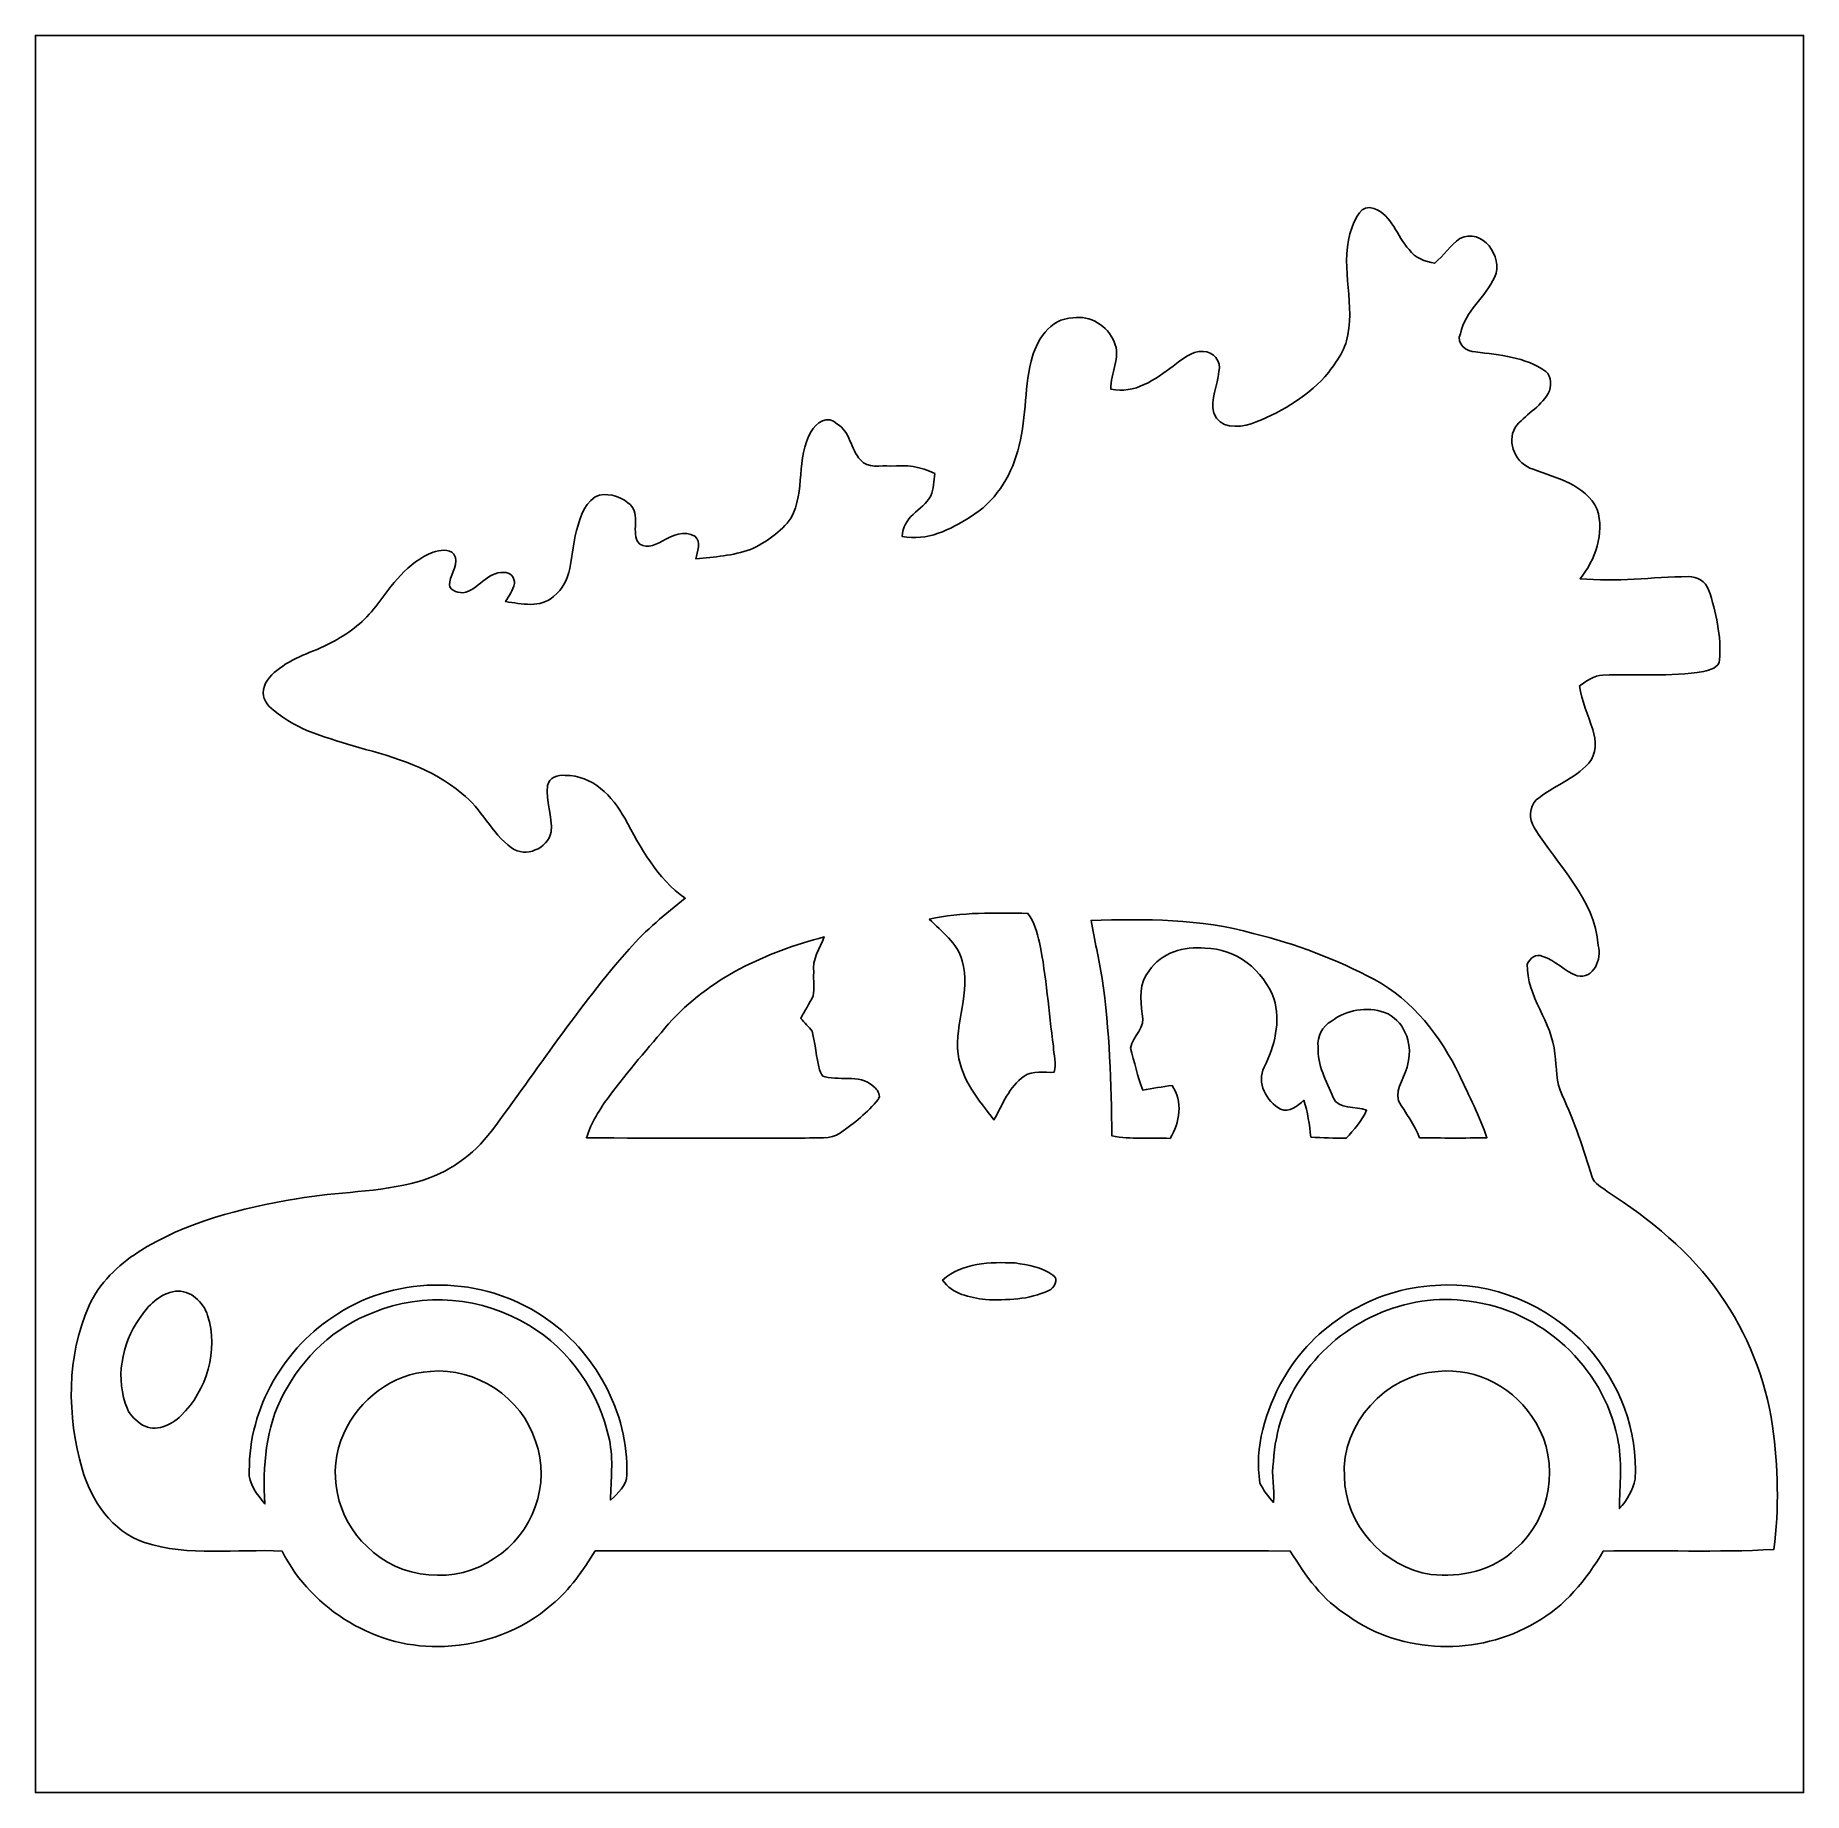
# Model space of a CAD drawing. Header units: centimetres. Extents: x -16.8 to 16.8, y -16.7 to 16.7.
import ezdxf

# ---------------------------------------------------------------- set-up
doc = ezdxf.new("R2010")
doc.units = ezdxf.units.CM
doc.header["$MEASUREMENT"] = 0
doc.layers.add('Layer 1', color=7, linetype='Continuous')

msp = doc.modelspace()

# ---------------------------------------------------------------- linework, layer by layer
at = {"layer": 'Layer 1', "color": 7}
for points, knots in [([(-16.77458, 16.66875), (-16.77458, 16.66875), (16.77458, 16.66875), (16.77458, 16.66875), (16.77458, 16.66875), (16.77458, 16.66875), (16.77458, -16.66875), (16.77458, -16.66875), (16.77458, -16.66875), (16.77458, -16.66875), (-16.77458, -16.66875), (-16.77458, -16.66875), (-16.77458, -16.66875), (-16.77458, -16.66875), (-16.77458, 16.66875), (-16.77458, 16.66875), (-16.77458, 16.66875), (-16.77458, 16.66875), (-16.77458, 16.66875), (-16.77458, 16.66875)], [0, 0, 0, 0, 0.16666667, 0.16666667, 0.16666667, 0.16666667, 0.33333333, 0.33333333, 0.33333333, 0.33333333, 0.5, 0.5, 0.5, 0.5, 0.66666667, 0.66666667, 0.66666667, 0.66666667, 1, 1, 1, 1]), ([(8.20702, 13.0302), (7.95726, 12.36945), (8.25853, 11.66248), (8.128, 10.98868), (8.128, 10.98868), (8.07861, 10.68141), (7.88141, 10.42811), (7.69267, 10.19246), (7.69267, 10.19246), (7.30956, 9.78429), (6.81426, 9.49431), (6.2932, 9.29922), (6.2932, 9.29922), (6.04414, 9.22514), (5.68819, 9.20468), (5.58412, 9.50242), (5.58412, 9.50242), (5.51815, 9.76348), (5.65997, 10.02912), (5.67761, 10.29053), (5.67761, 10.29053), (5.74393, 10.47962), (5.56895, 10.67894), (5.38162, 10.67259), (5.38162, 10.67259), (5.15303, 10.68881), (4.98299, 10.51631), (4.81154, 10.3946), (4.81154, 10.3946), (4.47569, 10.14095), (4.08093, 9.85873), (3.6322, 9.95468), (3.6322, 9.95468), (3.62056, 10.26054), (3.82446, 10.55441), (3.69394, 10.85744), (3.69394, 10.85744), (3.57011, 11.15377), (3.23533, 11.36826), (2.91077, 11.30688), (2.91077, 11.30688), (2.47721, 11.3097), (2.20521, 10.86309), (2.11561, 10.48632), (2.11561, 10.48632), (1.98614, 9.92576), (2.02636, 9.33838), (1.86302, 8.78381), (1.86302, 8.78381), (1.72649, 8.2804), (1.42028, 7.80697), (0.96732, 7.53569), (0.96732, 7.53569), (0.5902, 7.29086), (0.13582, 7.06896), (-0.32597, 7.16033), (-0.32597, 7.16033), (-0.3369, 7.53145), (0.0575, 7.65281), (0.21308, 7.93327), (0.21308, 7.93327), (0.27481, 8.06415), (0.26846, 8.21549), (0.29069, 8.35484), (0.29069, 8.35484), (0.03281, 8.49348), (-0.25964, 8.52135), (-0.54716, 8.49701), (-0.54716, 8.49701), (-0.7306, 8.51994), (-0.98954, 8.43774), (-1.11972, 8.61695), (-1.11972, 8.61695), (-1.31692, 8.81451), (-1.30457, 9.15917), (-1.56704, 9.29852), (-1.56704, 9.29852), (-1.73038, 9.47032), (-1.97591, 9.32145), (-2.0574, 9.15106), (-2.0574, 9.15106), (-2.34809, 8.65399), (-2.16359, 8.01758), (-2.43558, 7.51276), (-2.43558, 7.51276), (-2.62855, 7.24641), (-2.91112, 7.05238), (-3.2064, 6.91409), (-3.2064, 6.91409), (-3.53871, 6.79873), (-3.89431, 6.77228), (-4.24215, 6.73559), (-4.24215, 6.73559), (-4.2231, 6.87423), (-4.13173, 7.05802), (-4.26156, 7.16809), (-4.26156, 7.16809), (-4.4577, 7.28662), (-4.70606, 7.17762), (-4.88527, 7.07249), (-4.88527, 7.07249), (-5.01968, 6.99206), (-5.24157, 6.90986), (-5.35305, 7.06402), (-5.35305, 7.06402), (-5.46241, 7.29121), (-5.27614, 7.64187), (-5.53226, 7.80062), (-5.53226, 7.80062), (-5.70265, 7.93503), (-5.94536, 8.007), (-6.15244, 7.91633), (-6.15244, 7.91633), (-6.39057, 7.74594), (-6.46536, 7.44396), (-6.53098, 7.17374), (-6.53098, 7.17374), (-6.61988, 6.78145), (-6.58636, 6.29532), (-6.94161, 6.02544), (-6.94161, 6.02544), (-7.19772, 5.79896), (-7.54803, 5.88116), (-7.85283, 5.92808), (-7.85283, 5.92808), (-7.79039, 6.03744), (-7.71137, 6.14221), (-7.68279, 6.2671), (-7.68279, 6.2671), (-7.67256, 6.37469), (-7.76958, 6.49358), (-7.88388, 6.477), (-7.88388, 6.477), (-8.21126, 6.50487), (-8.36471, 6.14151), (-8.66422, 6.09494), (-8.66422, 6.09494), (-8.7757, 6.09141), (-8.96655, 6.1528), (-8.9094, 6.29849), (-8.9094, 6.29849), (-8.88824, 6.46994), (-8.71926, 6.65903), (-8.83497, 6.8266), (-8.83497, 6.8266), (-8.92916, 6.94267), (-9.10519, 6.89539), (-9.22937, 6.86611), (-9.22937, 6.86611), (-9.71021, 6.67138), (-10.01642, 6.23535), (-10.31734, 5.83671), (-10.31734, 5.83671), (-10.52054, 5.55554), (-10.80276, 5.34494), (-11.10333, 5.17807), (-11.10333, 5.17807), (-11.43776, 4.98299), (-11.83252, 4.90114), (-12.14085, 4.65984), (-12.14085, 4.65984), (-12.27808, 4.56106), (-12.41743, 4.43159), (-12.44529, 4.25591), (-12.44529, 4.25591), (-12.47704, 4.1021), (-12.38179, 3.95005), (-12.25338, 3.86997), (-12.25338, 3.86997), (-11.80112, 3.47028), (-11.19787, 3.33551), (-10.63907, 3.15736), (-10.63907, 3.15736), (-9.94763, 2.97533), (-9.2389, 2.7619), (-8.68468, 2.28671), (-8.68468, 2.28671), (-8.30404, 2.00448), (-8.12483, 1.53247), (-7.74171, 1.25483), (-7.74171, 1.25483), (-7.47536, 1.06292), (-7.05309, 1.2379), (-6.98888, 1.5561), (-6.98888, 1.5561), (-6.9596, 1.85349), (-7.09366, 2.14066), (-7.05873, 2.43805), (-7.05873, 2.43805), (-7.02804, 2.58304), (-6.858, 2.65571), (-6.72077, 2.62678), (-6.72077, 2.62678), (-6.20924, 2.64089), (-5.8233, 2.23061), (-5.59364, 1.81504), (-5.59364, 1.81504), (-5.29061, 1.25659), (-4.97805, 0.67169), (-4.44465, 0.2981), (-4.44465, 0.2981), (-4.81894, -0.00035), (-5.19254, -0.30268), (-5.50757, -0.66534), (-5.50757, -0.66534), (-6.46677, -1.74766), (-7.25664, -2.96404), (-8.122, -4.11939), (-8.122, -4.11939), (-8.46208, -4.57623), (-8.95209, -4.91984), (-9.50101, -5.0733), (-9.50101, -5.0733), (-10.25701, -5.29167), (-11.05076, -5.26203), (-11.82017, -5.40244), (-11.82017, -5.40244), (-12.86369, -5.57742), (-13.92167, -5.84094), (-14.82408, -6.41491), (-14.82408, -6.41491), (-15.20966, -6.66715), (-15.56138, -6.99841), (-15.75118, -7.42562), (-15.75118, -7.42562), (-16.18897, -8.39435), (-16.1731, -9.52006), (-15.88911, -10.52865), (-15.88911, -10.52865), (-15.71025, -11.12661), (-15.32502, -11.7154), (-14.7066, -11.92142), (-14.7066, -11.92142), (-13.86381, -12.19694), (-12.96317, -12.04207), (-12.09463, -12.08652), (-12.09463, -12.08652), (-11.52349, -13.21082), (-10.27889, -13.96294), (-9.01312, -13.89415), (-9.01312, -13.89415), (-8.26982, -13.86522), (-7.53569, -13.58865), (-6.97265, -13.10076), (-6.97265, -13.10076), (-6.63081, -12.82382), (-6.38775, -12.44953), (-6.15209, -12.0837), (-6.15209, -12.0837), (-1.75683, -12.08264), (2.63878, -12.08017), (7.03404, -12.08511), (7.03404, -12.08511), (7.32014, -12.55818), (7.65281, -13.02138), (8.13223, -13.3163), (8.13223, -13.3163), (9.15705, -14.04867), (10.60485, -14.08571), (11.68224, -13.44542), (11.68224, -13.44542), (12.24139, -13.1378), (12.65449, -12.6298), (12.97199, -12.08652), (12.97199, -12.08652), (14.05079, -12.065), (15.13134, -12.11509), (16.20943, -12.05512), (16.20943, -12.05512), (16.31209, -11.27795), (16.29198, -10.48879), (16.18227, -9.71374), (16.18227, -9.71374), (16.05492, -8.81697), (15.70672, -7.95479), (15.18708, -7.21395), (15.18708, -7.21395), (14.63075, -6.41209), (13.86064, -5.78767), (13.04607, -5.26309), (13.04607, -5.26309), (12.94694, -5.17772), (12.80089, -5.12374), (12.76068, -4.99039), (12.76068, -4.99039), (12.60087, -4.46264), (12.42589, -3.93806), (12.192, -3.43782), (12.192, -3.43782), (12.07311, -3.19405), (12.09463, -2.91324), (12.05371, -2.65218), (12.05371, -2.65218), (12.00926, -2.04541), (11.51043, -1.56916), (11.53089, -0.95003), (11.53089, -0.95003), (11.57852, -0.84067), (11.69529, -0.74507), (11.82687, -0.80363), (11.82687, -0.80363), (12.06571, -0.88583), (12.24209, -1.08585), (12.47669, -1.17228), (12.47669, -1.17228), (12.79525, -1.24178), (12.94977, -0.84984), (12.87745, -0.59831), (12.87745, -0.59831), (12.81677, 0.29422), (12.0971, 0.91969), (11.66248, 1.64359), (11.66248, 1.64359), (11.56582, 1.79881), (11.56194, 2.03271), (11.70093, 2.16288), (11.70093, 2.16288), (12.01138, 2.42499), (12.42307, 2.55376), (12.69647, 2.86209), (12.69647, 2.86209), (12.85205, 3.03389), (12.83829, 3.29036), (12.77549, 3.49991), (12.77549, 3.49991), (12.68201, 3.77261), (12.56877, 4.03966), (12.5222, 4.32611), (12.5222, 4.32611), (12.65237, 4.42348), (12.7949, 4.52226), (12.96317, 4.53143), (12.96317, 4.53143), (13.60029, 4.55013), (14.2427, 4.50356), (14.87593, 4.5974), (14.87593, 4.5974), (14.9927, 4.63515), (15.17156, 4.66937), (15.18109, 4.81965), (15.18109, 4.81965), (15.21142, 5.27297), (15.119, 5.72629), (14.97118, 6.15244), (14.97118, 6.15244), (14.91615, 6.3119), (14.75211, 6.40362), (14.58877, 6.40045), (14.58877, 6.40045), (13.90332, 6.39516), (13.21894, 6.29214), (12.53349, 6.36129), (12.53349, 6.36129), (12.82629, 6.71724), (12.99669, 7.22136), (12.85946, 7.67397), (12.85946, 7.67397), (12.63615, 8.15093), (12.08652, 8.27052), (11.6399, 8.43774), (11.6399, 8.43774), (11.32346, 8.53299), (11.1312, 8.93621), (11.30124, 9.23114), (11.30124, 9.23114), (11.48045, 9.47314), (11.77502, 9.60826), (11.92918, 9.87213), (11.92918, 9.87213), (11.99162, 10.00442), (12.00362, 10.19316), (11.8805, 10.29264), (11.8805, 10.29264), (11.49491, 10.57451), (11.00596, 10.60027), (10.55088, 10.66412), (10.55088, 10.66412), (10.38754, 10.65354), (10.16317, 10.82428), (10.26513, 11.00808), (10.26513, 11.00808), (10.34168, 11.43741), (10.74491, 11.70199), (10.91459, 12.08758), (10.91459, 12.08758), (11.08886, 12.46611), (10.674, 13.02632), (10.25313, 12.81818), (10.25313, 12.81818), (10.07322, 12.68518), (9.94022, 12.49609), (9.77653, 12.34405), (9.77653, 12.34405), (9.59309, 12.37897), (9.39871, 12.44177), (9.28829, 12.60404), (9.28829, 12.60404), (9.05581, 12.85593), (8.96691, 13.25527), (8.62224, 13.38509), (8.62224, 13.38509), (8.37247, 13.47223), (8.27405, 13.20306), (8.20702, 13.0302)], [0, 0, 0, 0, 0.00980392, 0.00980392, 0.00980392, 0.00980392, 0.01960784, 0.01960784, 0.01960784, 0.01960784, 0.02941176, 0.02941176, 0.02941176, 0.02941176, 0.03921569, 0.03921569, 0.03921569, 0.03921569, 0.04901961, 0.04901961, 0.04901961, 0.04901961, 0.05882353, 0.05882353, 0.05882353, 0.05882353, 0.06862745, 0.06862745, 0.06862745, 0.06862745, 0.07843137, 0.07843137, 0.07843137, 0.07843137, 0.08823529, 0.08823529, 0.08823529, 0.08823529, 0.09803922, 0.09803922, 0.09803922, 0.09803922, 0.10784314, 0.10784314, 0.10784314, 0.10784314, 0.11764706, 0.11764706, 0.11764706, 0.11764706, 0.12745098, 0.12745098, 0.12745098, 0.12745098, 0.1372549, 0.1372549, 0.1372549, 0.1372549, 0.14705882, 0.14705882, 0.14705882, 0.14705882, 0.15686275, 0.15686275, 0.15686275, 0.15686275, 0.16666667, 0.16666667, 0.16666667, 0.16666667, 0.17647059, 0.17647059, 0.17647059, 0.17647059, 0.18627451, 0.18627451, 0.18627451, 0.18627451, 0.19607843, 0.19607843, 0.19607843, 0.19607843, 0.20588235, 0.20588235, 0.20588235, 0.20588235, 0.21568627, 0.21568627, 0.21568627, 0.21568627, 0.2254902, 0.2254902, 0.2254902, 0.2254902, 0.23529412, 0.23529412, 0.23529412, 0.23529412, 0.24509804, 0.24509804, 0.24509804, 0.24509804, 0.25490196, 0.25490196, 0.25490196, 0.25490196, 0.26470588, 0.26470588, 0.26470588, 0.26470588, 0.2745098, 0.2745098, 0.2745098, 0.2745098, 0.28431373, 0.28431373, 0.28431373, 0.28431373, 0.29411765, 0.29411765, 0.29411765, 0.29411765, 0.30392157, 0.30392157, 0.30392157, 0.30392157, 0.31372549, 0.31372549, 0.31372549, 0.31372549, 0.32352941, 0.32352941, 0.32352941, 0.32352941, 0.33333333, 0.33333333, 0.33333333, 0.33333333, 0.34313725, 0.34313725, 0.34313725, 0.34313725, 0.35294118, 0.35294118, 0.35294118, 0.35294118, 0.3627451, 0.3627451, 0.3627451, 0.3627451, 0.37254902, 0.37254902, 0.37254902, 0.37254902, 0.38235294, 0.38235294, 0.38235294, 0.38235294, 0.39215686, 0.39215686, 0.39215686, 0.39215686, 0.40196078, 0.40196078, 0.40196078, 0.40196078, 0.41176471, 0.41176471, 0.41176471, 0.41176471, 0.42156863, 0.42156863, 0.42156863, 0.42156863, 0.43137255, 0.43137255, 0.43137255, 0.43137255, 0.44117647, 0.44117647, 0.44117647, 0.44117647, 0.45098039, 0.45098039, 0.45098039, 0.45098039, 0.46078431, 0.46078431, 0.46078431, 0.46078431, 0.47058824, 0.47058824, 0.47058824, 0.47058824, 0.48039216, 0.48039216, 0.48039216, 0.48039216, 0.49019608, 0.49019608, 0.49019608, 0.49019608, 0.5, 0.5, 0.5, 0.5, 0.50980392, 0.50980392, 0.50980392, 0.50980392, 0.51960784, 0.51960784, 0.51960784, 0.51960784, 0.52941176, 0.52941176, 0.52941176, 0.52941176, 0.53921569, 0.53921569, 0.53921569, 0.53921569, 0.54901961, 0.54901961, 0.54901961, 0.54901961, 0.55882353, 0.55882353, 0.55882353, 0.55882353, 0.56862745, 0.56862745, 0.56862745, 0.56862745, 0.57843137, 0.57843137, 0.57843137, 0.57843137, 0.58823529, 0.58823529, 0.58823529, 0.58823529, 0.59803922, 0.59803922, 0.59803922, 0.59803922, 0.60784314, 0.60784314, 0.60784314, 0.60784314, 0.61764706, 0.61764706, 0.61764706, 0.61764706, 0.62745098, 0.62745098, 0.62745098, 0.62745098, 0.6372549, 0.6372549, 0.6372549, 0.6372549, 0.64705882, 0.64705882, 0.64705882, 0.64705882, 0.65686275, 0.65686275, 0.65686275, 0.65686275, 0.66666667, 0.66666667, 0.66666667, 0.66666667, 0.67647059, 0.67647059, 0.67647059, 0.67647059, 0.68627451, 0.68627451, 0.68627451, 0.68627451, 0.69607843, 0.69607843, 0.69607843, 0.69607843, 0.70588235, 0.70588235, 0.70588235, 0.70588235, 0.71568627, 0.71568627, 0.71568627, 0.71568627, 0.7254902, 0.7254902, 0.7254902, 0.7254902, 0.73529412, 0.73529412, 0.73529412, 0.73529412, 0.74509804, 0.74509804, 0.74509804, 0.74509804, 0.75490196, 0.75490196, 0.75490196, 0.75490196, 0.76470588, 0.76470588, 0.76470588, 0.76470588, 0.7745098, 0.7745098, 0.7745098, 0.7745098, 0.78431373, 0.78431373, 0.78431373, 0.78431373, 0.79411765, 0.79411765, 0.79411765, 0.79411765, 0.80392157, 0.80392157, 0.80392157, 0.80392157, 0.81372549, 0.81372549, 0.81372549, 0.81372549, 0.82352941, 0.82352941, 0.82352941, 0.82352941, 0.83333333, 0.83333333, 0.83333333, 0.83333333, 0.84313725, 0.84313725, 0.84313725, 0.84313725, 0.85294118, 0.85294118, 0.85294118, 0.85294118, 0.8627451, 0.8627451, 0.8627451, 0.8627451, 0.87254902, 0.87254902, 0.87254902, 0.87254902, 0.88235294, 0.88235294, 0.88235294, 0.88235294, 0.89215686, 0.89215686, 0.89215686, 0.89215686, 0.90196078, 0.90196078, 0.90196078, 0.90196078, 0.91176471, 0.91176471, 0.91176471, 0.91176471, 0.92156863, 0.92156863, 0.92156863, 0.92156863, 0.93137255, 0.93137255, 0.93137255, 0.93137255, 0.94117647, 0.94117647, 0.94117647, 0.94117647, 0.95098039, 0.95098039, 0.95098039, 0.95098039, 0.96078431, 0.96078431, 0.96078431, 0.96078431, 0.97058824, 0.97058824, 0.97058824, 0.97058824, 0.98039216, 0.98039216, 0.98039216, 0.98039216, 1, 1, 1, 1]), ([(0.18627, -0.09913), (0.79798, 0.03845), (1.43545, 0.02364), (2.05846, 0.01058), (2.05846, 0.01058), (2.18017, -0.14958), (2.22885, -0.35137), (2.27683, -0.54328), (2.27683, -0.54328), (2.41124, -1.19098), (2.45004, -1.85314), (2.54176, -2.50719), (2.54176, -2.50719), (2.54106, -2.66841), (2.60914, -2.84092), (2.55623, -3.00002), (2.55623, -3.00002), (2.36502, -3.01907), (2.153, -2.95769), (1.98543, -3.07834), (1.98543, -3.07834), (1.70356, -3.27554), (1.57198, -3.61562), (1.41323, -3.90772), (1.41323, -3.90772), (1.12642, -3.53272), (0.79551, -3.14466), (0.73343, -2.65924), (0.73343, -2.65924), (0.65899, -2.06375), (0.98143, -1.47708), (0.80998, -0.88583), (0.80998, -0.88583), (0.71402, -0.54575), (0.42474, -0.33549), (0.18627, -0.09913)], [0, 0, 0, 0, 0.1, 0.1, 0.1, 0.1, 0.2, 0.2, 0.2, 0.2, 0.3, 0.3, 0.3, 0.3, 0.4, 0.4, 0.4, 0.4, 0.5, 0.5, 0.5, 0.5, 0.6, 0.6, 0.6, 0.6, 0.7, 0.7, 0.7, 0.7, 0.8, 0.8, 0.8, 0.8, 1, 1, 1, 1]), ([(3.25508, -0.12277), (4.28307, -0.09172), (5.33506, -0.08361), (6.33236, -0.37148), (6.33236, -0.37148), (7.13246, -0.56233), (7.90681, -0.85901), (8.63318, -1.2446), (8.63318, -1.2446), (9.36202, -1.63724), (9.88907, -2.32234), (10.24572, -3.05682), (10.24572, -3.05682), (10.42, -3.45228), (10.63166, -3.83328), (10.76501, -4.24603), (10.76501, -4.24603), (10.33921, -4.25168), (9.91341, -4.25168), (9.48796, -4.24568), (9.48796, -4.24568), (9.38989, -3.99168), (9.22055, -3.77684), (9.08756, -3.54295), (9.08756, -3.54295), (9.01665, -3.28154), (9.24983, -3.06634), (9.26888, -2.81023), (9.26888, -2.81023), (9.36484, -2.44687), (9.18422, -2.00448), (8.82332, -1.86619), (8.82332, -1.86619), (8.48431, -1.75154), (8.09942, -1.81645), (7.8165, -2.03306), (7.8165, -2.03306), (7.6454, -2.12584), (7.53674, -2.32657), (7.56461, -2.52166), (7.56461, -2.52166), (7.5438, -2.86314), (7.71807, -3.17324), (7.84684, -3.47839), (7.84684, -3.47839), (7.94949, -3.72181), (8.27264, -3.64067), (8.4836, -3.72322), (8.4836, -3.72322), (8.4007, -3.92994), (8.23877, -4.08869), (8.09625, -4.25521), (8.09625, -4.25521), (7.87188, -4.25027), (7.64857, -4.25133), (7.42562, -4.23228), (7.42562, -4.23228), (7.39422, -3.99662), (7.372, -3.75849), (7.29051, -3.53377), (7.29051, -3.53377), (7.17197, -3.63749), (7.02028, -3.77613), (6.84953, -3.69993), (6.84953, -3.69993), (6.57895, -3.56094), (6.39163, -3.19581), (6.53979, -2.90759), (6.53979, -2.90759), (6.73523, -2.5086), (6.85976, -2.04153), (6.72465, -1.60373), (6.72465, -1.60373), (6.52427, -1.06927), (6.00181, -0.64558), (5.4162, -0.64911), (5.4162, -0.64911), (5.0232, -0.59866), (4.58541, -0.73872), (4.35681, -1.07597), (4.35681, -1.07597), (4.16348, -1.29963), (4.19171, -1.62243), (4.22204, -1.89512), (4.22204, -1.89512), (4.31059, -2.15089), (4.03966, -2.31387), (4.00614, -2.54247), (4.00614, -2.54247), (4.07353, -2.80988), (4.13667, -3.08116), (4.23721, -3.33904), (4.23721, -3.33904), (4.42136, -3.308), (4.60551, -3.27872), (4.79072, -3.25296), (4.79072, -3.25296), (5.00733, -3.55177), (4.93571, -3.96028), (4.75403, -4.25803), (4.75403, -4.25803), (4.38644, -4.2418), (4.01285, -4.28131), (3.65019, -4.21005), (3.65019, -4.21005), (3.63855, -3.21204), (3.60892, -2.21121), (3.46569, -1.22202), (3.46569, -1.22202), (3.40501, -0.85372), (3.31858, -0.49036), (3.25508, -0.12277)], [0, 0, 0, 0, 0.03448276, 0.03448276, 0.03448276, 0.03448276, 0.06896552, 0.06896552, 0.06896552, 0.06896552, 0.10344828, 0.10344828, 0.10344828, 0.10344828, 0.13793103, 0.13793103, 0.13793103, 0.13793103, 0.17241379, 0.17241379, 0.17241379, 0.17241379, 0.20689655, 0.20689655, 0.20689655, 0.20689655, 0.24137931, 0.24137931, 0.24137931, 0.24137931, 0.27586207, 0.27586207, 0.27586207, 0.27586207, 0.31034483, 0.31034483, 0.31034483, 0.31034483, 0.34482759, 0.34482759, 0.34482759, 0.34482759, 0.37931034, 0.37931034, 0.37931034, 0.37931034, 0.4137931, 0.4137931, 0.4137931, 0.4137931, 0.44827586, 0.44827586, 0.44827586, 0.44827586, 0.48275862, 0.48275862, 0.48275862, 0.48275862, 0.51724138, 0.51724138, 0.51724138, 0.51724138, 0.55172414, 0.55172414, 0.55172414, 0.55172414, 0.5862069, 0.5862069, 0.5862069, 0.5862069, 0.62068966, 0.62068966, 0.62068966, 0.62068966, 0.65517241, 0.65517241, 0.65517241, 0.65517241, 0.68965517, 0.68965517, 0.68965517, 0.68965517, 0.72413793, 0.72413793, 0.72413793, 0.72413793, 0.75862069, 0.75862069, 0.75862069, 0.75862069, 0.79310345, 0.79310345, 0.79310345, 0.79310345, 0.82758621, 0.82758621, 0.82758621, 0.82758621, 0.86206897, 0.86206897, 0.86206897, 0.86206897, 0.89655172, 0.89655172, 0.89655172, 0.89655172, 0.93103448, 0.93103448, 0.93103448, 0.93103448, 1, 1, 1, 1]), ([(-4.76074, -2.08351), (-3.99133, -1.21955), (-2.90971, -0.71967), (-1.80658, -0.43533), (-1.80658, -0.43533), (-1.89865, -0.65158), (-2.03941, -0.86254), (-2.00625, -1.11019), (-2.00625, -1.11019), (-2.01965, -1.25695), (-1.98543, -1.40935), (-2.01859, -1.55434), (-2.01859, -1.55434), (-2.08633, -1.70109), (-2.17946, -1.83586), (-2.25284, -1.98014), (-2.25284, -1.98014), (-2.17981, -2.06058), (-2.10714, -2.1396), (-2.03729, -2.22391), (-2.03729, -2.22391), (-1.97414, -2.46486), (-1.96039, -2.71674), (-1.89689, -2.95769), (-1.89689, -2.95769), (-1.87466, -3.00884), (-1.85984, -3.08575), (-1.79176, -3.09069), (-1.79176, -3.09069), (-1.47638, -3.16653), (-1.08056, -3.02966), (-0.83644, -3.30518), (-0.83644, -3.30518), (-0.78775, -3.35809), (-0.72708, -3.45158), (-0.78564, -3.51755), (-0.78564, -3.51755), (-0.98249, -3.76908), (-1.23931, -3.96452), (-1.49754, -4.14902), (-1.49754, -4.14902), (-1.68804, -4.29295), (-1.94839, -4.23086), (-2.16923, -4.25415), (-2.16923, -4.25415), (-3.55247, -4.24709), (-4.93607, -4.25662), (-6.31931, -4.24639), (-6.31931, -4.24639), (-6.23288, -3.95781), (-6.0639, -3.70276), (-5.88963, -3.4604), (-5.88963, -3.4604), (-5.53896, -2.98062), (-5.13962, -2.54035), (-4.76074, -2.08351)], [0, 0, 0, 0, 0.06666667, 0.06666667, 0.06666667, 0.06666667, 0.13333333, 0.13333333, 0.13333333, 0.13333333, 0.2, 0.2, 0.2, 0.2, 0.26666667, 0.26666667, 0.26666667, 0.26666667, 0.33333333, 0.33333333, 0.33333333, 0.33333333, 0.4, 0.4, 0.4, 0.4, 0.46666667, 0.46666667, 0.46666667, 0.46666667, 0.53333333, 0.53333333, 0.53333333, 0.53333333, 0.6, 0.6, 0.6, 0.6, 0.66666667, 0.66666667, 0.66666667, 0.66666667, 0.73333333, 0.73333333, 0.73333333, 0.73333333, 0.8, 0.8, 0.8, 0.8, 0.86666667, 0.86666667, 0.86666667, 0.86666667, 1, 1, 1, 1]), ([(0.43921, -6.94478), (0.81139, -6.61353), (1.34267, -6.59977), (1.81257, -6.62023), (1.81257, -6.62023), (2.05987, -6.65833), (2.32622, -6.69854), (2.53224, -6.85236), (2.53224, -6.85236), (2.6543, -6.92679), (2.55517, -7.10283), (2.4511, -7.14269), (2.4511, -7.14269), (2.08209, -7.32155), (1.65453, -7.32578), (1.25342, -7.31485), (1.25342, -7.31485), (0.95956, -7.27146), (0.61419, -7.21713), (0.43921, -6.94478)], [0, 0, 0, 0, 0.16666667, 0.16666667, 0.16666667, 0.16666667, 0.33333333, 0.33333333, 0.33333333, 0.33333333, 0.5, 0.5, 0.5, 0.5, 0.66666667, 0.66666667, 0.66666667, 0.66666667, 1, 1, 1, 1]), ([(-11.03806, -7.58719), (-9.88201, -6.83366), (-8.28181, -6.86329), (-7.14199, -7.63588), (-7.14199, -7.63588), (-6.15562, -8.28428), (-5.5185, -9.45409), (-5.55131, -10.63801), (-5.55131, -10.63801), (-5.54955, -10.84474), (-5.72594, -10.98585), (-5.8607, -11.11814), (-5.8607, -11.11814), (-5.85717, -10.73785), (-5.80284, -10.35226), (-5.88398, -9.97691), (-5.88398, -9.97691), (-6.06778, -9.08438), (-6.62764, -8.26805), (-7.41363, -7.80062), (-7.41363, -7.80062), (-8.28569, -7.26757), (-9.41423, -7.16492), (-10.36144, -7.55967), (-10.36144, -7.55967), (-11.09627, -7.83449), (-11.70517, -8.41199), (-12.06359, -9.10484), (-12.06359, -9.10484), (-12.40861, -9.73949), (-12.46364, -10.48279), (-12.4206, -11.19117), (-12.4206, -11.19117), (-12.56524, -11.00949), (-12.73881, -10.81546), (-12.71552, -10.56499), (-12.71552, -10.56499), (-12.72822, -9.37189), (-12.04983, -8.20773), (-11.03806, -7.58719)], [0, 0, 0, 0, 0.09090909, 0.09090909, 0.09090909, 0.09090909, 0.18181818, 0.18181818, 0.18181818, 0.18181818, 0.27272727, 0.27272727, 0.27272727, 0.27272727, 0.36363636, 0.36363636, 0.36363636, 0.36363636, 0.45454545, 0.45454545, 0.45454545, 0.45454545, 0.54545455, 0.54545455, 0.54545455, 0.54545455, 0.63636364, 0.63636364, 0.63636364, 0.63636364, 0.72727273, 0.72727273, 0.72727273, 0.72727273, 0.81818182, 0.81818182, 0.81818182, 0.81818182, 1, 1, 1, 1]), ([(6.89328, -8.83567), (7.47254, -7.80062), (8.60566, -7.10212), (9.79029, -7.04603), (9.79029, -7.04603), (10.86414, -6.95995), (11.94717, -7.42562), (12.67319, -8.2109), (12.67319, -8.2109), (13.27856, -8.89), (13.63909, -9.80405), (13.57701, -10.71915), (13.57701, -10.71915), (13.53009, -10.928), (13.4239, -11.12308), (13.2782, -11.28007), (13.2782, -11.28007), (13.28102, -10.83063), (13.34276, -10.37449), (13.24116, -9.9314), (13.24116, -9.9314), (12.9727, -8.59155), (11.78807, -7.50182), (10.42987, -7.3466), (10.42987, -7.3466), (9.22831, -7.16562), (7.97631, -7.74347), (7.29051, -8.73548), (7.29051, -8.73548), (6.94231, -9.21597), (6.74899, -9.7984), (6.71512, -10.38966), (6.71512, -10.38966), (6.66856, -10.64683), (6.75005, -10.90507), (6.71371, -11.16259), (6.71371, -11.16259), (6.61599, -11.04971), (6.52427, -10.92941), (6.45795, -10.79535), (6.45795, -10.79535), (6.34929, -10.11202), (6.56449, -9.42763), (6.89328, -8.83567)], [0, 0, 0, 0, 0.08333333, 0.08333333, 0.08333333, 0.08333333, 0.16666667, 0.16666667, 0.16666667, 0.16666667, 0.25, 0.25, 0.25, 0.25, 0.33333333, 0.33333333, 0.33333333, 0.33333333, 0.41666667, 0.41666667, 0.41666667, 0.41666667, 0.5, 0.5, 0.5, 0.5, 0.58333333, 0.58333333, 0.58333333, 0.58333333, 0.66666667, 0.66666667, 0.66666667, 0.66666667, 0.75, 0.75, 0.75, 0.75, 0.83333333, 0.83333333, 0.83333333, 0.83333333, 1, 1, 1, 1]), ([(-14.1157, -7.15786), (-13.8363, -7.12823), (-13.58547, -7.35753), (-13.50645, -7.61436), (-13.50645, -7.61436), (-13.2969, -8.27652), (-13.51915, -9.03887), (-14.01233, -9.51794), (-14.01233, -9.51794), (-14.19366, -9.69892), (-14.49917, -9.83439), (-14.73976, -9.69469), (-14.73976, -9.69469), (-14.85724, -9.61707), (-14.97224, -9.51971), (-15.02798, -9.38742), (-15.02798, -9.38742), (-15.26611, -8.82756), (-15.13911, -8.16292), (-14.80009, -7.67256), (-14.80009, -7.67256), (-14.64239, -7.43162), (-14.4145, -7.19772), (-14.1157, -7.15786)], [0, 0, 0, 0, 0.14285714, 0.14285714, 0.14285714, 0.14285714, 0.28571429, 0.28571429, 0.28571429, 0.28571429, 0.42857143, 0.42857143, 0.42857143, 0.42857143, 0.57142857, 0.57142857, 0.57142857, 0.57142857, 0.71428571, 0.71428571, 0.71428571, 0.71428571, 1, 1, 1, 1]), ([(-9.27982, -8.67692), (-8.42222, -8.5979), (-7.53886, -9.17222), (-7.28663, -10.00231), (-7.28663, -10.00231), (-6.979, -10.80523), (-7.34448, -11.77078), (-8.06238, -12.22269), (-8.06238, -12.22269), (-8.78558, -12.72822), (-9.86578, -12.63086), (-10.48244, -11.99903), (-10.48244, -11.99903), (-11.05747, -11.47198), (-11.2582, -10.56464), (-10.92376, -9.85308), (-10.92376, -9.85308), (-10.63484, -9.20785), (-9.99666, -8.71679), (-9.27982, -8.67692)], [0, 0, 0, 0, 0.16666667, 0.16666667, 0.16666667, 0.16666667, 0.33333333, 0.33333333, 0.33333333, 0.33333333, 0.5, 0.5, 0.5, 0.5, 0.66666667, 0.66666667, 0.66666667, 0.66666667, 1, 1, 1, 1]), ([(9.84109, -8.67904), (10.58369, -8.59649), (11.32628, -9.00712), (11.69247, -9.64918), (11.69247, -9.64918), (12.15637, -10.40412), (11.98421, -11.4741), (11.30617, -12.0463), (11.30617, -12.0463), (10.88954, -12.45411), (10.26795, -12.59417), (9.70104, -12.5289), (9.70104, -12.5289), (8.80851, -12.39908), (8.07332, -11.57781), (8.06168, -10.67223), (8.06168, -10.67223), (7.99712, -9.67564), (8.84555, -8.73231), (9.84109, -8.67904)], [0, 0, 0, 0, 0.16666667, 0.16666667, 0.16666667, 0.16666667, 0.33333333, 0.33333333, 0.33333333, 0.33333333, 0.5, 0.5, 0.5, 0.5, 0.66666667, 0.66666667, 0.66666667, 0.66666667, 1, 1, 1, 1])]:
    msp.add_open_spline(points, degree=3, knots=knots, dxfattribs=at)
at = {"layer": 'Layer 1'}
for points, knots in [([(8.20702, 13.0302), (8.27405, 13.20306), (8.37247, 13.47223), (8.62224, 13.38509), (8.62224, 13.38509), (8.96691, 13.25527), (9.05581, 12.85593), (9.28829, 12.60404), (9.28829, 12.60404), (9.39871, 12.44177), (9.59309, 12.37897), (9.77653, 12.34405), (9.77653, 12.34405), (9.94022, 12.49609), (10.07322, 12.68518), (10.25313, 12.81818), (10.25313, 12.81818), (10.674, 13.02632), (11.08886, 12.46611), (10.91459, 12.08758), (10.91459, 12.08758), (10.74491, 11.70199), (10.34168, 11.43741), (10.26513, 11.00808), (10.26513, 11.00808), (10.16317, 10.82428), (10.38754, 10.65354), (10.55088, 10.66412), (10.55088, 10.66412), (11.00596, 10.60027), (11.49491, 10.57451), (11.8805, 10.29264), (11.8805, 10.29264), (12.00362, 10.19316), (11.99162, 10.00442), (11.92918, 9.87213), (11.92918, 9.87213), (11.77502, 9.60826), (11.48045, 9.47314), (11.30124, 9.23114), (11.30124, 9.23114), (11.1312, 8.93621), (11.32346, 8.53299), (11.6399, 8.43774), (11.6399, 8.43774), (12.08652, 8.27052), (12.63615, 8.15093), (12.85946, 7.67397), (12.85946, 7.67397), (12.99669, 7.22136), (12.82629, 6.71724), (12.53349, 6.36129), (12.53349, 6.36129), (13.21894, 6.29214), (13.90332, 6.39516), (14.58877, 6.40045), (14.58877, 6.40045), (14.75211, 6.40362), (14.91615, 6.3119), (14.97118, 6.15244), (14.97118, 6.15244), (15.119, 5.72629), (15.21142, 5.27297), (15.18109, 4.81965), (15.18109, 4.81965), (15.17156, 4.66937), (14.9927, 4.63515), (14.87593, 4.5974), (14.87593, 4.5974), (14.2427, 4.50356), (13.60029, 4.55013), (12.96317, 4.53143), (12.96317, 4.53143), (12.7949, 4.52226), (12.65237, 4.42348), (12.5222, 4.32611), (12.5222, 4.32611), (12.56877, 4.03966), (12.68201, 3.77261), (12.77549, 3.49991), (12.77549, 3.49991), (12.83829, 3.29036), (12.85205, 3.03389), (12.69647, 2.86209), (12.69647, 2.86209), (12.42307, 2.55376), (12.01138, 2.42499), (11.70093, 2.16288), (11.70093, 2.16288), (11.56194, 2.03271), (11.56582, 1.79881), (11.66248, 1.64359), (11.66248, 1.64359), (12.0971, 0.91969), (12.81677, 0.29422), (12.87745, -0.59831), (12.87745, -0.59831), (12.94977, -0.84984), (12.79525, -1.24178), (12.47669, -1.17228), (12.47669, -1.17228), (12.24209, -1.08585), (12.06571, -0.88583), (11.82687, -0.80363), (11.82687, -0.80363), (11.69529, -0.74507), (11.57852, -0.84067), (11.53089, -0.95003), (11.53089, -0.95003), (11.51043, -1.56916), (12.00926, -2.04541), (12.05371, -2.65218), (12.05371, -2.65218), (12.09463, -2.91324), (12.07311, -3.19405), (12.192, -3.43782), (12.192, -3.43782), (12.42589, -3.93806), (12.60087, -4.46264), (12.76068, -4.99039), (12.76068, -4.99039), (12.80089, -5.12374), (12.94694, -5.17772), (13.04607, -5.26309), (13.04607, -5.26309), (13.86064, -5.78767), (14.63075, -6.41209), (15.18708, -7.21395), (15.18708, -7.21395), (15.70672, -7.95479), (16.05492, -8.81697), (16.18227, -9.71374), (16.18227, -9.71374), (16.29198, -10.48879), (16.31209, -11.27795), (16.20943, -12.05512), (16.20943, -12.05512), (15.13134, -12.11509), (14.05079, -12.065), (12.97199, -12.08652), (12.97199, -12.08652), (12.65449, -12.6298), (12.24139, -13.1378), (11.68224, -13.44542), (11.68224, -13.44542), (10.60485, -14.08571), (9.15705, -14.04867), (8.13223, -13.3163), (8.13223, -13.3163), (7.65281, -13.02138), (7.32014, -12.55818), (7.03404, -12.08511), (7.03404, -12.08511), (2.63878, -12.08017), (-1.75683, -12.08264), (-6.15209, -12.0837), (-6.15209, -12.0837), (-6.38775, -12.44953), (-6.63081, -12.82382), (-6.97265, -13.10076), (-6.97265, -13.10076), (-7.53569, -13.58865), (-8.26982, -13.86522), (-9.01312, -13.89415), (-9.01312, -13.89415), (-10.27889, -13.96294), (-11.52349, -13.21082), (-12.09463, -12.08652), (-12.09463, -12.08652), (-12.96317, -12.04207), (-13.86381, -12.19694), (-14.7066, -11.92142), (-14.7066, -11.92142), (-15.32502, -11.7154), (-15.71025, -11.12661), (-15.88911, -10.52865), (-15.88911, -10.52865), (-16.1731, -9.52006), (-16.18897, -8.39435), (-15.75118, -7.42562), (-15.75118, -7.42562), (-15.56138, -6.99841), (-15.20966, -6.66715), (-14.82408, -6.41491), (-14.82408, -6.41491), (-13.92167, -5.84094), (-12.86369, -5.57742), (-11.82017, -5.40244), (-11.82017, -5.40244), (-11.05076, -5.26203), (-10.25701, -5.29167), (-9.50101, -5.0733), (-9.50101, -5.0733), (-8.95209, -4.91984), (-8.46208, -4.57623), (-8.122, -4.11939), (-8.122, -4.11939), (-7.25664, -2.96404), (-6.46677, -1.74766), (-5.50757, -0.66534), (-5.50757, -0.66534), (-5.19254, -0.30268), (-4.81894, -0.00035), (-4.44465, 0.2981), (-4.44465, 0.2981), (-4.97805, 0.67169), (-5.29061, 1.25659), (-5.59364, 1.81504), (-5.59364, 1.81504), (-5.8233, 2.23061), (-6.20924, 2.64089), (-6.72077, 2.62678), (-6.72077, 2.62678), (-6.858, 2.65571), (-7.02804, 2.58304), (-7.05873, 2.43805), (-7.05873, 2.43805), (-7.09366, 2.14066), (-6.9596, 1.85349), (-6.98888, 1.5561), (-6.98888, 1.5561), (-7.05309, 1.2379), (-7.47536, 1.06292), (-7.74171, 1.25483), (-7.74171, 1.25483), (-8.12483, 1.53247), (-8.30404, 2.00448), (-8.68468, 2.28671), (-8.68468, 2.28671), (-9.2389, 2.7619), (-9.94763, 2.97533), (-10.63907, 3.15736), (-10.63907, 3.15736), (-11.19787, 3.33551), (-11.80112, 3.47028), (-12.25338, 3.86997), (-12.25338, 3.86997), (-12.38179, 3.95005), (-12.47704, 4.1021), (-12.44529, 4.25591), (-12.44529, 4.25591), (-12.41743, 4.43159), (-12.27808, 4.56106), (-12.14085, 4.65984), (-12.14085, 4.65984), (-11.83252, 4.90114), (-11.43776, 4.98299), (-11.10333, 5.17807), (-11.10333, 5.17807), (-10.80276, 5.34494), (-10.52054, 5.55554), (-10.31734, 5.83671), (-10.31734, 5.83671), (-10.01642, 6.23535), (-9.71021, 6.67138), (-9.22937, 6.86611), (-9.22937, 6.86611), (-9.10519, 6.89539), (-8.92916, 6.94267), (-8.83497, 6.8266), (-8.83497, 6.8266), (-8.71926, 6.65903), (-8.88824, 6.46994), (-8.9094, 6.29849), (-8.9094, 6.29849), (-8.96655, 6.1528), (-8.7757, 6.09141), (-8.66422, 6.09494), (-8.66422, 6.09494), (-8.36471, 6.14151), (-8.21126, 6.50487), (-7.88388, 6.477), (-7.88388, 6.477), (-7.76958, 6.49358), (-7.67256, 6.37469), (-7.68279, 6.2671), (-7.68279, 6.2671), (-7.71137, 6.14221), (-7.79039, 6.03744), (-7.85283, 5.92808), (-7.85283, 5.92808), (-7.54803, 5.88116), (-7.19772, 5.79896), (-6.94161, 6.02544), (-6.94161, 6.02544), (-6.58636, 6.29532), (-6.61988, 6.78145), (-6.53098, 7.17374), (-6.53098, 7.17374), (-6.46536, 7.44396), (-6.39057, 7.74594), (-6.15244, 7.91633), (-6.15244, 7.91633), (-5.94536, 8.007), (-5.70265, 7.93503), (-5.53226, 7.80062), (-5.53226, 7.80062), (-5.27614, 7.64187), (-5.46241, 7.29121), (-5.35305, 7.06402), (-5.35305, 7.06402), (-5.24157, 6.90986), (-5.01968, 6.99206), (-4.88527, 7.07249), (-4.88527, 7.07249), (-4.70606, 7.17762), (-4.4577, 7.28662), (-4.26156, 7.16809), (-4.26156, 7.16809), (-4.13173, 7.05802), (-4.2231, 6.87423), (-4.24215, 6.73559), (-4.24215, 6.73559), (-3.89431, 6.77228), (-3.53871, 6.79873), (-3.2064, 6.91409), (-3.2064, 6.91409), (-2.91112, 7.05238), (-2.62855, 7.24641), (-2.43558, 7.51276), (-2.43558, 7.51276), (-2.16359, 8.01758), (-2.34809, 8.65399), (-2.0574, 9.15106), (-2.0574, 9.15106), (-1.97591, 9.32145), (-1.73038, 9.47032), (-1.56704, 9.29852), (-1.56704, 9.29852), (-1.30457, 9.15917), (-1.31692, 8.81451), (-1.11972, 8.61695), (-1.11972, 8.61695), (-0.98954, 8.43774), (-0.7306, 8.51994), (-0.54716, 8.49701), (-0.54716, 8.49701), (-0.25964, 8.52135), (0.03281, 8.49348), (0.29069, 8.35484), (0.29069, 8.35484), (0.26846, 8.21549), (0.27481, 8.06415), (0.21308, 7.93327), (0.21308, 7.93327), (0.0575, 7.65281), (-0.3369, 7.53145), (-0.32597, 7.16033), (-0.32597, 7.16033), (0.13582, 7.06896), (0.5902, 7.29086), (0.96732, 7.53569), (0.96732, 7.53569), (1.42028, 7.80697), (1.72649, 8.2804), (1.86302, 8.78381), (1.86302, 8.78381), (2.02636, 9.33838), (1.98614, 9.92576), (2.11561, 10.48632), (2.11561, 10.48632), (2.20521, 10.86309), (2.47721, 11.3097), (2.91077, 11.30688), (2.91077, 11.30688), (3.23533, 11.36826), (3.57011, 11.15377), (3.69394, 10.85744), (3.69394, 10.85744), (3.82446, 10.55441), (3.62056, 10.26054), (3.6322, 9.95468), (3.6322, 9.95468), (4.08093, 9.85873), (4.47569, 10.14095), (4.81154, 10.3946), (4.81154, 10.3946), (4.98299, 10.51631), (5.15303, 10.68881), (5.38162, 10.67259), (5.38162, 10.67259), (5.56895, 10.67894), (5.74393, 10.47962), (5.67761, 10.29053), (5.67761, 10.29053), (5.65997, 10.02912), (5.51815, 9.76348), (5.58412, 9.50242), (5.58412, 9.50242), (5.68819, 9.20468), (6.04414, 9.22514), (6.2932, 9.29922), (6.2932, 9.29922), (6.81426, 9.49431), (7.30956, 9.78429), (7.69267, 10.19246), (7.69267, 10.19246), (7.88141, 10.42811), (8.07861, 10.68141), (8.128, 10.98868), (8.128, 10.98868), (8.25853, 11.66248), (7.95726, 12.36945), (8.20702, 13.0302), (8.20702, 13.0302), (8.20702, 13.0302), (8.20702, 13.0302), (8.20702, 13.0302)], [0, 0, 0, 0, 0.00970874, 0.00970874, 0.00970874, 0.00970874, 0.01941748, 0.01941748, 0.01941748, 0.01941748, 0.02912621, 0.02912621, 0.02912621, 0.02912621, 0.03883495, 0.03883495, 0.03883495, 0.03883495, 0.04854369, 0.04854369, 0.04854369, 0.04854369, 0.05825243, 0.05825243, 0.05825243, 0.05825243, 0.06796117, 0.06796117, 0.06796117, 0.06796117, 0.0776699, 0.0776699, 0.0776699, 0.0776699, 0.08737864, 0.08737864, 0.08737864, 0.08737864, 0.09708738, 0.09708738, 0.09708738, 0.09708738, 0.10679612, 0.10679612, 0.10679612, 0.10679612, 0.11650485, 0.11650485, 0.11650485, 0.11650485, 0.12621359, 0.12621359, 0.12621359, 0.12621359, 0.13592233, 0.13592233, 0.13592233, 0.13592233, 0.14563107, 0.14563107, 0.14563107, 0.14563107, 0.15533981, 0.15533981, 0.15533981, 0.15533981, 0.16504854, 0.16504854, 0.16504854, 0.16504854, 0.17475728, 0.17475728, 0.17475728, 0.17475728, 0.18446602, 0.18446602, 0.18446602, 0.18446602, 0.19417476, 0.19417476, 0.19417476, 0.19417476, 0.2038835, 0.2038835, 0.2038835, 0.2038835, 0.21359223, 0.21359223, 0.21359223, 0.21359223, 0.22330097, 0.22330097, 0.22330097, 0.22330097, 0.23300971, 0.23300971, 0.23300971, 0.23300971, 0.24271845, 0.24271845, 0.24271845, 0.24271845, 0.25242718, 0.25242718, 0.25242718, 0.25242718, 0.26213592, 0.26213592, 0.26213592, 0.26213592, 0.27184466, 0.27184466, 0.27184466, 0.27184466, 0.2815534, 0.2815534, 0.2815534, 0.2815534, 0.29126214, 0.29126214, 0.29126214, 0.29126214, 0.30097087, 0.30097087, 0.30097087, 0.30097087, 0.31067961, 0.31067961, 0.31067961, 0.31067961, 0.32038835, 0.32038835, 0.32038835, 0.32038835, 0.33009709, 0.33009709, 0.33009709, 0.33009709, 0.33980583, 0.33980583, 0.33980583, 0.33980583, 0.34951456, 0.34951456, 0.34951456, 0.34951456, 0.3592233, 0.3592233, 0.3592233, 0.3592233, 0.36893204, 0.36893204, 0.36893204, 0.36893204, 0.37864078, 0.37864078, 0.37864078, 0.37864078, 0.38834951, 0.38834951, 0.38834951, 0.38834951, 0.39805825, 0.39805825, 0.39805825, 0.39805825, 0.40776699, 0.40776699, 0.40776699, 0.40776699, 0.41747573, 0.41747573, 0.41747573, 0.41747573, 0.42718447, 0.42718447, 0.42718447, 0.42718447, 0.4368932, 0.4368932, 0.4368932, 0.4368932, 0.44660194, 0.44660194, 0.44660194, 0.44660194, 0.45631068, 0.45631068, 0.45631068, 0.45631068, 0.46601942, 0.46601942, 0.46601942, 0.46601942, 0.47572816, 0.47572816, 0.47572816, 0.47572816, 0.48543689, 0.48543689, 0.48543689, 0.48543689, 0.49514563, 0.49514563, 0.49514563, 0.49514563, 0.50485437, 0.50485437, 0.50485437, 0.50485437, 0.51456311, 0.51456311, 0.51456311, 0.51456311, 0.52427184, 0.52427184, 0.52427184, 0.52427184, 0.53398058, 0.53398058, 0.53398058, 0.53398058, 0.54368932, 0.54368932, 0.54368932, 0.54368932, 0.55339806, 0.55339806, 0.55339806, 0.55339806, 0.5631068, 0.5631068, 0.5631068, 0.5631068, 0.57281553, 0.57281553, 0.57281553, 0.57281553, 0.58252427, 0.58252427, 0.58252427, 0.58252427, 0.59223301, 0.59223301, 0.59223301, 0.59223301, 0.60194175, 0.60194175, 0.60194175, 0.60194175, 0.61165049, 0.61165049, 0.61165049, 0.61165049, 0.62135922, 0.62135922, 0.62135922, 0.62135922, 0.63106796, 0.63106796, 0.63106796, 0.63106796, 0.6407767, 0.6407767, 0.6407767, 0.6407767, 0.65048544, 0.65048544, 0.65048544, 0.65048544, 0.66019417, 0.66019417, 0.66019417, 0.66019417, 0.66990291, 0.66990291, 0.66990291, 0.66990291, 0.67961165, 0.67961165, 0.67961165, 0.67961165, 0.68932039, 0.68932039, 0.68932039, 0.68932039, 0.69902913, 0.69902913, 0.69902913, 0.69902913, 0.70873786, 0.70873786, 0.70873786, 0.70873786, 0.7184466, 0.7184466, 0.7184466, 0.7184466, 0.72815534, 0.72815534, 0.72815534, 0.72815534, 0.73786408, 0.73786408, 0.73786408, 0.73786408, 0.74757282, 0.74757282, 0.74757282, 0.74757282, 0.75728155, 0.75728155, 0.75728155, 0.75728155, 0.76699029, 0.76699029, 0.76699029, 0.76699029, 0.77669903, 0.77669903, 0.77669903, 0.77669903, 0.78640777, 0.78640777, 0.78640777, 0.78640777, 0.7961165, 0.7961165, 0.7961165, 0.7961165, 0.80582524, 0.80582524, 0.80582524, 0.80582524, 0.81553398, 0.81553398, 0.81553398, 0.81553398, 0.82524272, 0.82524272, 0.82524272, 0.82524272, 0.83495146, 0.83495146, 0.83495146, 0.83495146, 0.84466019, 0.84466019, 0.84466019, 0.84466019, 0.85436893, 0.85436893, 0.85436893, 0.85436893, 0.86407767, 0.86407767, 0.86407767, 0.86407767, 0.87378641, 0.87378641, 0.87378641, 0.87378641, 0.88349515, 0.88349515, 0.88349515, 0.88349515, 0.89320388, 0.89320388, 0.89320388, 0.89320388, 0.90291262, 0.90291262, 0.90291262, 0.90291262, 0.91262136, 0.91262136, 0.91262136, 0.91262136, 0.9223301, 0.9223301, 0.9223301, 0.9223301, 0.93203883, 0.93203883, 0.93203883, 0.93203883, 0.94174757, 0.94174757, 0.94174757, 0.94174757, 0.95145631, 0.95145631, 0.95145631, 0.95145631, 0.96116505, 0.96116505, 0.96116505, 0.96116505, 0.97087379, 0.97087379, 0.97087379, 0.97087379, 0.98058252, 0.98058252, 0.98058252, 0.98058252, 1, 1, 1, 1]), ([(0.18627, -0.09913), (0.42474, -0.33549), (0.71402, -0.54575), (0.80998, -0.88583), (0.80998, -0.88583), (0.98143, -1.47708), (0.65899, -2.06375), (0.73343, -2.65924), (0.73343, -2.65924), (0.79551, -3.14466), (1.12642, -3.53272), (1.41323, -3.90772), (1.41323, -3.90772), (1.57198, -3.61562), (1.70356, -3.27554), (1.98543, -3.07834), (1.98543, -3.07834), (2.153, -2.95769), (2.36502, -3.01907), (2.55623, -3.00002), (2.55623, -3.00002), (2.60914, -2.84092), (2.54106, -2.66841), (2.54176, -2.50719), (2.54176, -2.50719), (2.45004, -1.85314), (2.41124, -1.19098), (2.27683, -0.54328), (2.27683, -0.54328), (2.22885, -0.35137), (2.18017, -0.14958), (2.05846, 0.01058), (2.05846, 0.01058), (1.43545, 0.02364), (0.79798, 0.03845), (0.18627, -0.09913), (0.18627, -0.09913), (0.18627, -0.09913), (0.18627, -0.09913), (0.18627, -0.09913)], [0, 0, 0, 0, 0.09090909, 0.09090909, 0.09090909, 0.09090909, 0.18181818, 0.18181818, 0.18181818, 0.18181818, 0.27272727, 0.27272727, 0.27272727, 0.27272727, 0.36363636, 0.36363636, 0.36363636, 0.36363636, 0.45454545, 0.45454545, 0.45454545, 0.45454545, 0.54545455, 0.54545455, 0.54545455, 0.54545455, 0.63636364, 0.63636364, 0.63636364, 0.63636364, 0.72727273, 0.72727273, 0.72727273, 0.72727273, 0.81818182, 0.81818182, 0.81818182, 0.81818182, 1, 1, 1, 1]), ([(3.25508, -0.12277), (3.31858, -0.49036), (3.40501, -0.85372), (3.46569, -1.22202), (3.46569, -1.22202), (3.60892, -2.21121), (3.63855, -3.21204), (3.65019, -4.21005), (3.65019, -4.21005), (4.01285, -4.28131), (4.38644, -4.2418), (4.75403, -4.25803), (4.75403, -4.25803), (4.93571, -3.96028), (5.00733, -3.55177), (4.79072, -3.25296), (4.79072, -3.25296), (4.60551, -3.27872), (4.42136, -3.308), (4.23721, -3.33904), (4.23721, -3.33904), (4.13667, -3.08116), (4.07353, -2.80988), (4.00614, -2.54247), (4.00614, -2.54247), (4.03966, -2.31387), (4.31059, -2.15089), (4.22204, -1.89512), (4.22204, -1.89512), (4.19171, -1.62243), (4.16348, -1.29963), (4.35681, -1.07597), (4.35681, -1.07597), (4.58541, -0.73872), (5.0232, -0.59866), (5.4162, -0.64911), (5.4162, -0.64911), (6.00181, -0.64558), (6.52427, -1.06927), (6.72465, -1.60373), (6.72465, -1.60373), (6.85976, -2.04153), (6.73523, -2.5086), (6.53979, -2.90759), (6.53979, -2.90759), (6.39163, -3.19581), (6.57895, -3.56094), (6.84953, -3.69993), (6.84953, -3.69993), (7.02028, -3.77613), (7.17197, -3.63749), (7.29051, -3.53377), (7.29051, -3.53377), (7.372, -3.75849), (7.39422, -3.99662), (7.42562, -4.23228), (7.42562, -4.23228), (7.64857, -4.25133), (7.87188, -4.25027), (8.09625, -4.25521), (8.09625, -4.25521), (8.23877, -4.08869), (8.4007, -3.92994), (8.4836, -3.72322), (8.4836, -3.72322), (8.27264, -3.64067), (7.94949, -3.72181), (7.84684, -3.47839), (7.84684, -3.47839), (7.71807, -3.17324), (7.5438, -2.86314), (7.56461, -2.52166), (7.56461, -2.52166), (7.53674, -2.32657), (7.6454, -2.12584), (7.8165, -2.03306), (7.8165, -2.03306), (8.09942, -1.81645), (8.48431, -1.75154), (8.82332, -1.86619), (8.82332, -1.86619), (9.18422, -2.00448), (9.36484, -2.44687), (9.26888, -2.81023), (9.26888, -2.81023), (9.24983, -3.06634), (9.01665, -3.28154), (9.08756, -3.54295), (9.08756, -3.54295), (9.22055, -3.77684), (9.38989, -3.99168), (9.48796, -4.24568), (9.48796, -4.24568), (9.91341, -4.25168), (10.33921, -4.25168), (10.76501, -4.24603), (10.76501, -4.24603), (10.63166, -3.83328), (10.42, -3.45228), (10.24572, -3.05682), (10.24572, -3.05682), (9.88907, -2.32234), (9.36202, -1.63724), (8.63318, -1.2446), (8.63318, -1.2446), (7.90681, -0.85901), (7.13246, -0.56233), (6.33236, -0.37148), (6.33236, -0.37148), (5.33506, -0.08361), (4.28307, -0.09172), (3.25508, -0.12277), (3.25508, -0.12277), (3.25508, -0.12277), (3.25508, -0.12277), (3.25508, -0.12277)], [0, 0, 0, 0, 0.03333333, 0.03333333, 0.03333333, 0.03333333, 0.06666667, 0.06666667, 0.06666667, 0.06666667, 0.1, 0.1, 0.1, 0.1, 0.13333333, 0.13333333, 0.13333333, 0.13333333, 0.16666667, 0.16666667, 0.16666667, 0.16666667, 0.2, 0.2, 0.2, 0.2, 0.23333333, 0.23333333, 0.23333333, 0.23333333, 0.26666667, 0.26666667, 0.26666667, 0.26666667, 0.3, 0.3, 0.3, 0.3, 0.33333333, 0.33333333, 0.33333333, 0.33333333, 0.36666667, 0.36666667, 0.36666667, 0.36666667, 0.4, 0.4, 0.4, 0.4, 0.43333333, 0.43333333, 0.43333333, 0.43333333, 0.46666667, 0.46666667, 0.46666667, 0.46666667, 0.5, 0.5, 0.5, 0.5, 0.53333333, 0.53333333, 0.53333333, 0.53333333, 0.56666667, 0.56666667, 0.56666667, 0.56666667, 0.6, 0.6, 0.6, 0.6, 0.63333333, 0.63333333, 0.63333333, 0.63333333, 0.66666667, 0.66666667, 0.66666667, 0.66666667, 0.7, 0.7, 0.7, 0.7, 0.73333333, 0.73333333, 0.73333333, 0.73333333, 0.76666667, 0.76666667, 0.76666667, 0.76666667, 0.8, 0.8, 0.8, 0.8, 0.83333333, 0.83333333, 0.83333333, 0.83333333, 0.86666667, 0.86666667, 0.86666667, 0.86666667, 0.9, 0.9, 0.9, 0.9, 0.93333333, 0.93333333, 0.93333333, 0.93333333, 1, 1, 1, 1]), ([(-4.76074, -2.08351), (-5.13962, -2.54035), (-5.53896, -2.98062), (-5.88963, -3.4604), (-5.88963, -3.4604), (-6.0639, -3.70276), (-6.23288, -3.95781), (-6.31931, -4.24639), (-6.31931, -4.24639), (-4.93607, -4.25662), (-3.55247, -4.24709), (-2.16923, -4.25415), (-2.16923, -4.25415), (-1.94839, -4.23086), (-1.68804, -4.29295), (-1.49754, -4.14902), (-1.49754, -4.14902), (-1.23931, -3.96452), (-0.98249, -3.76908), (-0.78564, -3.51755), (-0.78564, -3.51755), (-0.72708, -3.45158), (-0.78775, -3.35809), (-0.83644, -3.30518), (-0.83644, -3.30518), (-1.08056, -3.02966), (-1.47638, -3.16653), (-1.79176, -3.09069), (-1.79176, -3.09069), (-1.85984, -3.08575), (-1.87466, -3.00884), (-1.89689, -2.95769), (-1.89689, -2.95769), (-1.96039, -2.71674), (-1.97414, -2.46486), (-2.03729, -2.22391), (-2.03729, -2.22391), (-2.10714, -2.1396), (-2.17981, -2.06058), (-2.25284, -1.98014), (-2.25284, -1.98014), (-2.17946, -1.83586), (-2.08633, -1.70109), (-2.01859, -1.55434), (-2.01859, -1.55434), (-1.98543, -1.40935), (-2.01965, -1.25695), (-2.00625, -1.11019), (-2.00625, -1.11019), (-2.03941, -0.86254), (-1.89865, -0.65158), (-1.80658, -0.43533), (-1.80658, -0.43533), (-2.90971, -0.71967), (-3.99133, -1.21955), (-4.76074, -2.08351), (-4.76074, -2.08351), (-4.76074, -2.08351), (-4.76074, -2.08351), (-4.76074, -2.08351)], [0, 0, 0, 0, 0.0625, 0.0625, 0.0625, 0.0625, 0.125, 0.125, 0.125, 0.125, 0.1875, 0.1875, 0.1875, 0.1875, 0.25, 0.25, 0.25, 0.25, 0.3125, 0.3125, 0.3125, 0.3125, 0.375, 0.375, 0.375, 0.375, 0.4375, 0.4375, 0.4375, 0.4375, 0.5, 0.5, 0.5, 0.5, 0.5625, 0.5625, 0.5625, 0.5625, 0.625, 0.625, 0.625, 0.625, 0.6875, 0.6875, 0.6875, 0.6875, 0.75, 0.75, 0.75, 0.75, 0.8125, 0.8125, 0.8125, 0.8125, 0.875, 0.875, 0.875, 0.875, 1, 1, 1, 1]), ([(0.43921, -6.94478), (0.61419, -7.21713), (0.95956, -7.27146), (1.25342, -7.31485), (1.25342, -7.31485), (1.65453, -7.32578), (2.08209, -7.32155), (2.4511, -7.14269), (2.4511, -7.14269), (2.55517, -7.10283), (2.6543, -6.92679), (2.53224, -6.85236), (2.53224, -6.85236), (2.32622, -6.69854), (2.05987, -6.65833), (1.81257, -6.62023), (1.81257, -6.62023), (1.34267, -6.59977), (0.81139, -6.61353), (0.43921, -6.94478), (0.43921, -6.94478), (0.43921, -6.94478), (0.43921, -6.94478), (0.43921, -6.94478)], [0, 0, 0, 0, 0.14285714, 0.14285714, 0.14285714, 0.14285714, 0.28571429, 0.28571429, 0.28571429, 0.28571429, 0.42857143, 0.42857143, 0.42857143, 0.42857143, 0.57142857, 0.57142857, 0.57142857, 0.57142857, 0.71428571, 0.71428571, 0.71428571, 0.71428571, 1, 1, 1, 1]), ([(-11.03806, -7.58719), (-12.04983, -8.20773), (-12.72822, -9.37189), (-12.71552, -10.56499), (-12.71552, -10.56499), (-12.73881, -10.81546), (-12.56524, -11.00949), (-12.4206, -11.19117), (-12.4206, -11.19117), (-12.46364, -10.48279), (-12.40861, -9.73949), (-12.06359, -9.10484), (-12.06359, -9.10484), (-11.70517, -8.41199), (-11.09627, -7.83449), (-10.36144, -7.55967), (-10.36144, -7.55967), (-9.41423, -7.16492), (-8.28569, -7.26757), (-7.41363, -7.80062), (-7.41363, -7.80062), (-6.62764, -8.26805), (-6.06778, -9.08438), (-5.88398, -9.97691), (-5.88398, -9.97691), (-5.80284, -10.35226), (-5.85717, -10.73785), (-5.8607, -11.11814), (-5.8607, -11.11814), (-5.72594, -10.98585), (-5.54955, -10.84474), (-5.55131, -10.63801), (-5.55131, -10.63801), (-5.5185, -9.45409), (-6.15562, -8.28428), (-7.14199, -7.63588), (-7.14199, -7.63588), (-8.28181, -6.86329), (-9.88201, -6.83366), (-11.03806, -7.58719), (-11.03806, -7.58719), (-11.03806, -7.58719), (-11.03806, -7.58719), (-11.03806, -7.58719)], [0, 0, 0, 0, 0.08333333, 0.08333333, 0.08333333, 0.08333333, 0.16666667, 0.16666667, 0.16666667, 0.16666667, 0.25, 0.25, 0.25, 0.25, 0.33333333, 0.33333333, 0.33333333, 0.33333333, 0.41666667, 0.41666667, 0.41666667, 0.41666667, 0.5, 0.5, 0.5, 0.5, 0.58333333, 0.58333333, 0.58333333, 0.58333333, 0.66666667, 0.66666667, 0.66666667, 0.66666667, 0.75, 0.75, 0.75, 0.75, 0.83333333, 0.83333333, 0.83333333, 0.83333333, 1, 1, 1, 1]), ([(6.89328, -8.83567), (6.56449, -9.42763), (6.34929, -10.11202), (6.45795, -10.79535), (6.45795, -10.79535), (6.52427, -10.92941), (6.61599, -11.04971), (6.71371, -11.16259), (6.71371, -11.16259), (6.75005, -10.90507), (6.66856, -10.64683), (6.71512, -10.38966), (6.71512, -10.38966), (6.74899, -9.7984), (6.94231, -9.21597), (7.29051, -8.73548), (7.29051, -8.73548), (7.97631, -7.74347), (9.22831, -7.16562), (10.42987, -7.3466), (10.42987, -7.3466), (11.78807, -7.50182), (12.9727, -8.59155), (13.24116, -9.9314), (13.24116, -9.9314), (13.34276, -10.37449), (13.28102, -10.83063), (13.2782, -11.28007), (13.2782, -11.28007), (13.4239, -11.12308), (13.53009, -10.928), (13.57701, -10.71915), (13.57701, -10.71915), (13.63909, -9.80405), (13.27856, -8.89), (12.67319, -8.2109), (12.67319, -8.2109), (11.94717, -7.42562), (10.86414, -6.95995), (9.79029, -7.04603), (9.79029, -7.04603), (8.60566, -7.10212), (7.47254, -7.80062), (6.89328, -8.83567), (6.89328, -8.83567), (6.89328, -8.83567), (6.89328, -8.83567), (6.89328, -8.83567)], [0, 0, 0, 0, 0.07692308, 0.07692308, 0.07692308, 0.07692308, 0.15384615, 0.15384615, 0.15384615, 0.15384615, 0.23076923, 0.23076923, 0.23076923, 0.23076923, 0.30769231, 0.30769231, 0.30769231, 0.30769231, 0.38461538, 0.38461538, 0.38461538, 0.38461538, 0.46153846, 0.46153846, 0.46153846, 0.46153846, 0.53846154, 0.53846154, 0.53846154, 0.53846154, 0.61538462, 0.61538462, 0.61538462, 0.61538462, 0.69230769, 0.69230769, 0.69230769, 0.69230769, 0.76923077, 0.76923077, 0.76923077, 0.76923077, 0.84615385, 0.84615385, 0.84615385, 0.84615385, 1, 1, 1, 1]), ([(-14.1157, -7.15786), (-14.4145, -7.19772), (-14.64239, -7.43162), (-14.80009, -7.67256), (-14.80009, -7.67256), (-15.13911, -8.16292), (-15.26611, -8.82756), (-15.02798, -9.38742), (-15.02798, -9.38742), (-14.97224, -9.51971), (-14.85724, -9.61707), (-14.73976, -9.69469), (-14.73976, -9.69469), (-14.49917, -9.83439), (-14.19366, -9.69892), (-14.01233, -9.51794), (-14.01233, -9.51794), (-13.51915, -9.03887), (-13.2969, -8.27652), (-13.50645, -7.61436), (-13.50645, -7.61436), (-13.58547, -7.35753), (-13.8363, -7.12823), (-14.1157, -7.15786), (-14.1157, -7.15786), (-14.1157, -7.15786), (-14.1157, -7.15786), (-14.1157, -7.15786)], [0, 0, 0, 0, 0.125, 0.125, 0.125, 0.125, 0.25, 0.25, 0.25, 0.25, 0.375, 0.375, 0.375, 0.375, 0.5, 0.5, 0.5, 0.5, 0.625, 0.625, 0.625, 0.625, 0.75, 0.75, 0.75, 0.75, 1, 1, 1, 1]), ([(-9.27982, -8.67692), (-9.99666, -8.71679), (-10.63484, -9.20785), (-10.92376, -9.85308), (-10.92376, -9.85308), (-11.2582, -10.56464), (-11.05747, -11.47198), (-10.48244, -11.99903), (-10.48244, -11.99903), (-9.86578, -12.63086), (-8.78558, -12.72822), (-8.06238, -12.22269), (-8.06238, -12.22269), (-7.34448, -11.77078), (-6.979, -10.80523), (-7.28663, -10.00231), (-7.28663, -10.00231), (-7.53886, -9.17222), (-8.42222, -8.5979), (-9.27982, -8.67692), (-9.27982, -8.67692), (-9.27982, -8.67692), (-9.27982, -8.67692), (-9.27982, -8.67692)], [0, 0, 0, 0, 0.14285714, 0.14285714, 0.14285714, 0.14285714, 0.28571429, 0.28571429, 0.28571429, 0.28571429, 0.42857143, 0.42857143, 0.42857143, 0.42857143, 0.57142857, 0.57142857, 0.57142857, 0.57142857, 0.71428571, 0.71428571, 0.71428571, 0.71428571, 1, 1, 1, 1]), ([(9.84109, -8.67904), (8.84555, -8.73231), (7.99712, -9.67564), (8.06168, -10.67223), (8.06168, -10.67223), (8.07332, -11.57781), (8.80851, -12.39908), (9.70104, -12.5289), (9.70104, -12.5289), (10.26795, -12.59417), (10.88954, -12.45411), (11.30617, -12.0463), (11.30617, -12.0463), (11.98421, -11.4741), (12.15637, -10.40412), (11.69247, -9.64918), (11.69247, -9.64918), (11.32628, -9.00712), (10.58369, -8.59649), (9.84109, -8.67904)], [0, 0, 0, 0, 0.16666667, 0.16666667, 0.16666667, 0.16666667, 0.33333333, 0.33333333, 0.33333333, 0.33333333, 0.5, 0.5, 0.5, 0.5, 0.66666667, 0.66666667, 0.66666667, 0.66666667, 1, 1, 1, 1])]:
    msp.add_open_spline(points, degree=3, knots=knots, dxfattribs=at)

doc.saveas('drawing.dxf')
